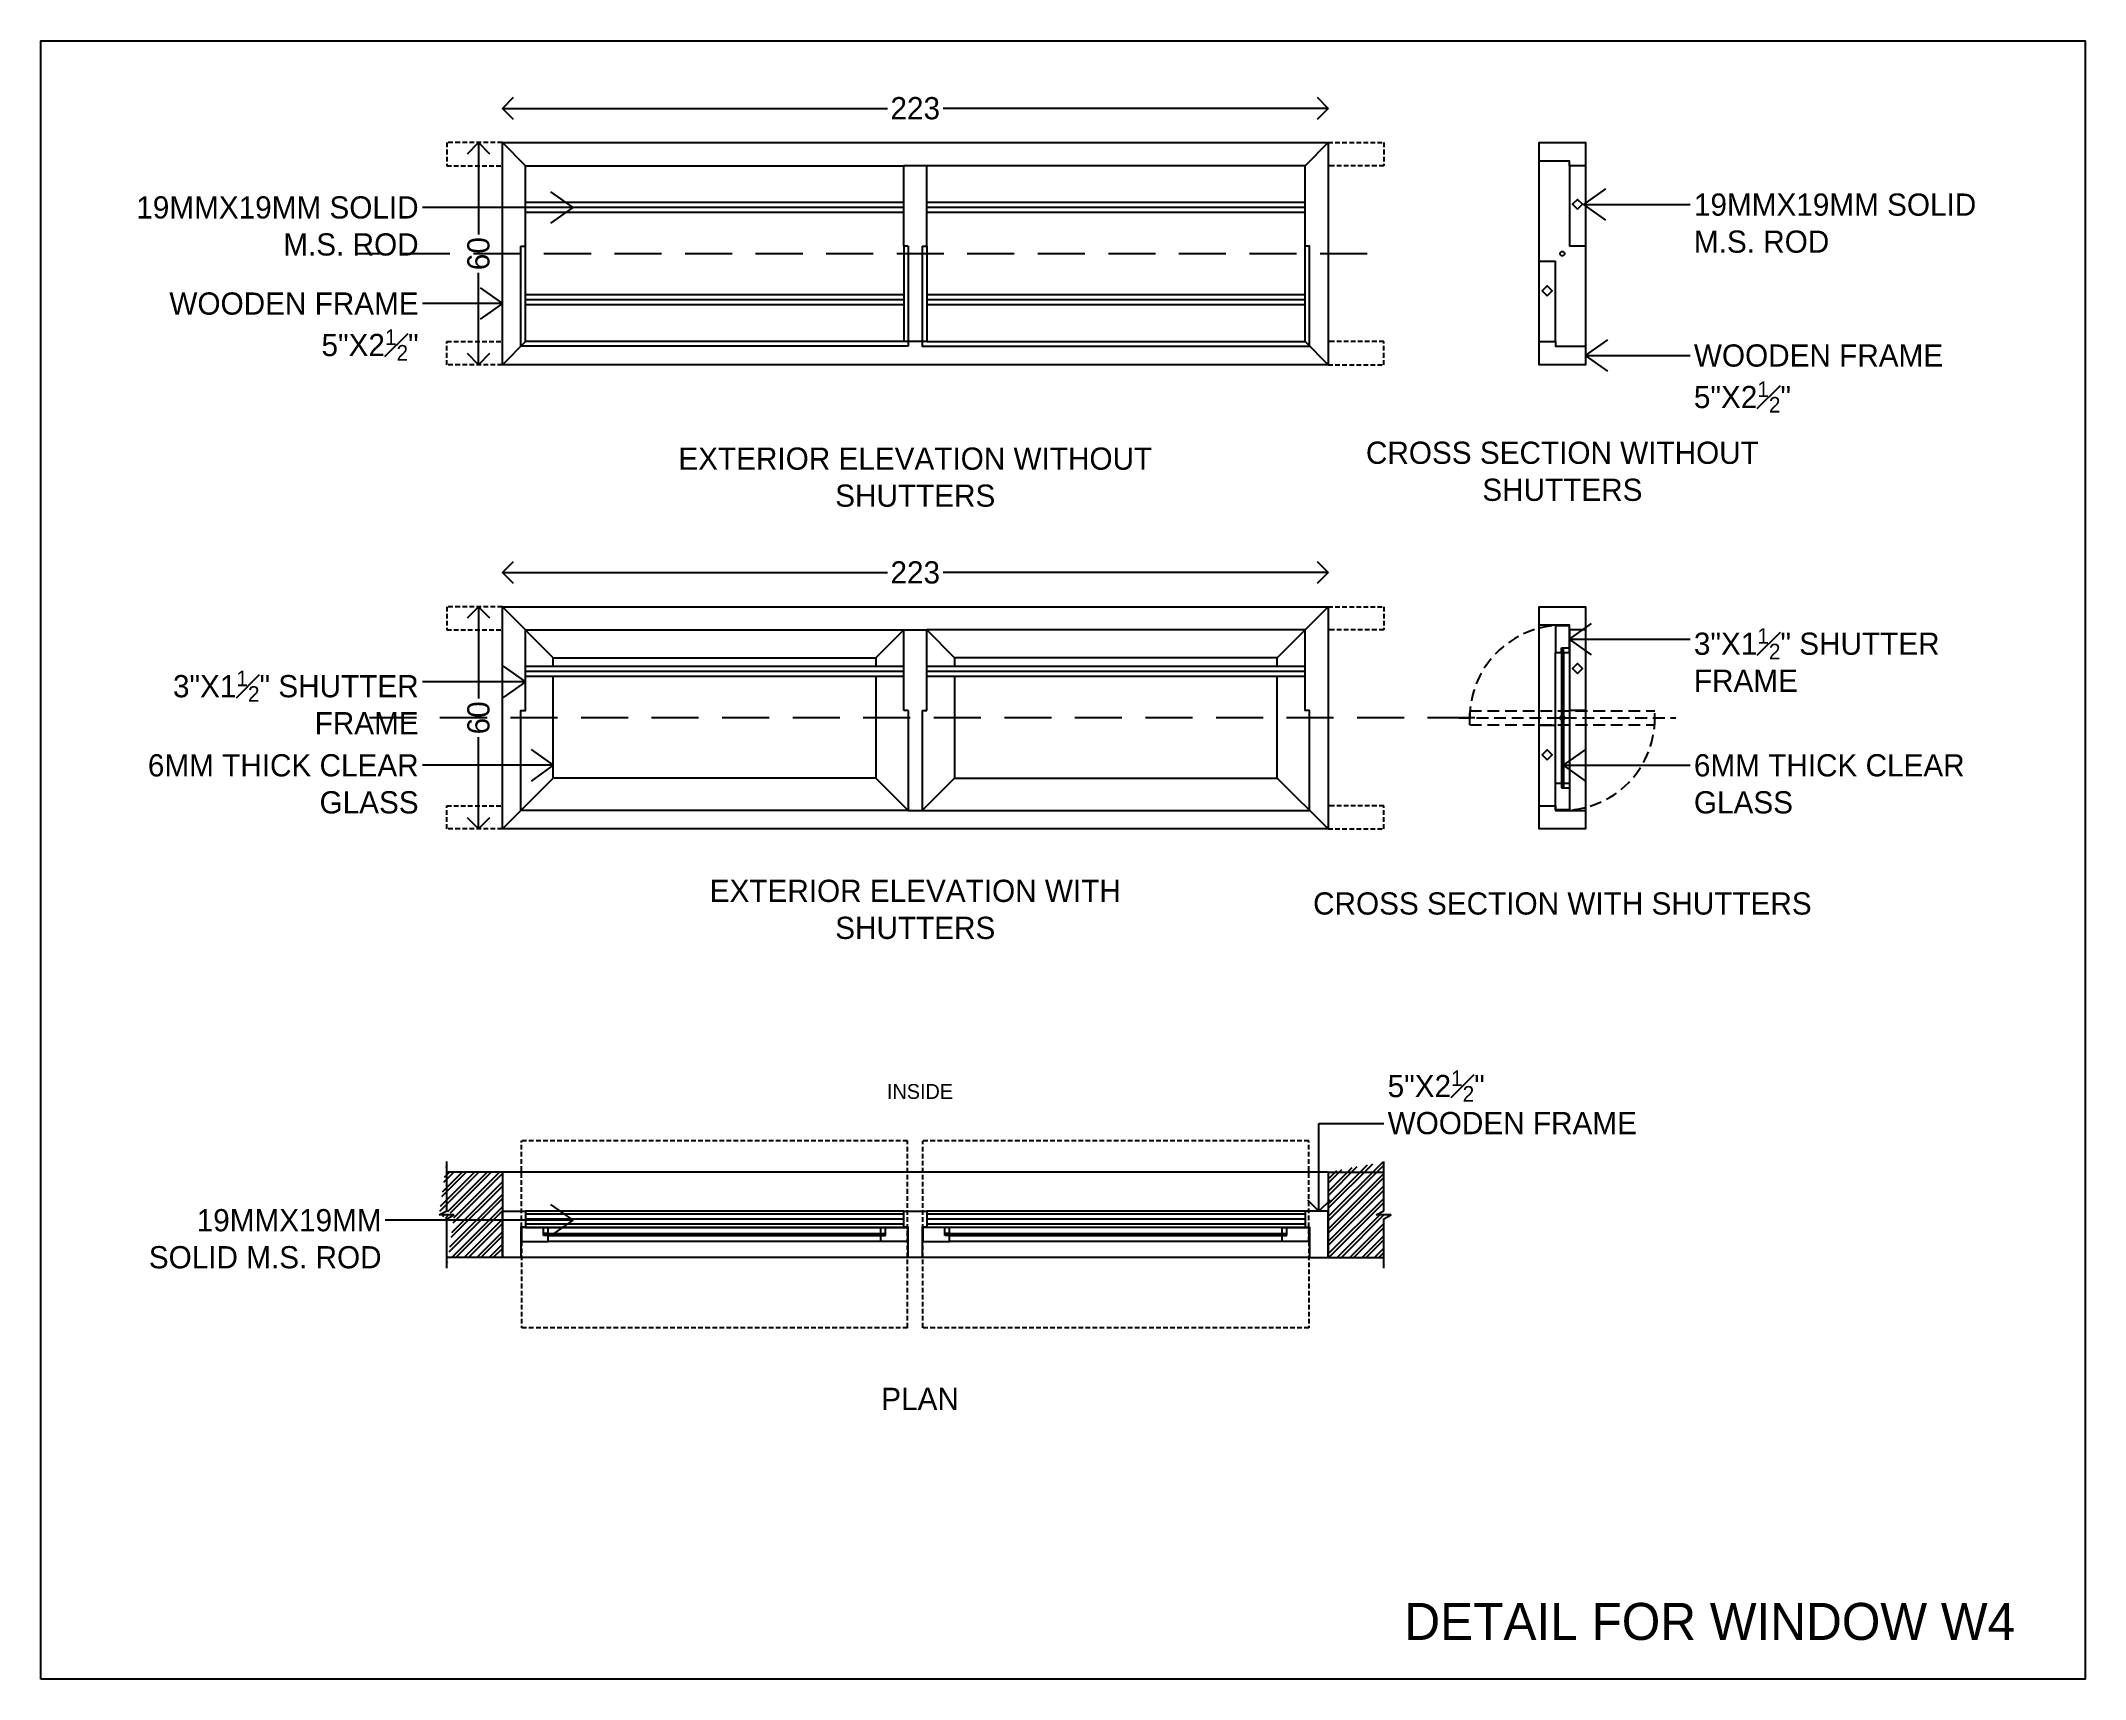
# Model space of a CAD drawing. Header units: metres. Extents: x -16 to 65907, y -5261 to 15511.
# Drawn here: x 33660 to 34212, y 9332 to 9775 of the extents above; entities that cross this region are included whole.
import ezdxf

# ---------------------------------------------------------------- set-up
doc = ezdxf.new("R2010")
doc.units = ezdxf.units.M
doc.header["$PDMODE"] = 67
doc.header["$PDSIZE"] = -5
doc.linetypes.add('DASHED', pattern=[19.05, 12.7, -6.35])
doc.layers.get('0').update_dxf_attribs({"color": 6})
for name, color, linetype in [('BC-DIMENSION', 8, 'Continuous'), ('BC-GREYCOLOR', 8, 'Continuous'), ('BC-HATCH', 8, 'Continuous'), ('BC-JOINERY', 93, 'Continuous'), ('BC-TEXT', 7, 'Continuous'), ('BC-WHITECOLOR', 7, 'Continuous')]:
    doc.layers.add(name, color=color, linetype=linetype)
doc.styles.add('BC-1IN10-2', font='FreeSans.ttf', dxfattribs={"height": 4})
doc.styles.add('BC-1IN10-3', font='FreeSans.ttf', dxfattribs={"height": 6})
doc.styles.add('BC-1IN50-1', font='FreeSans.ttf', dxfattribs={"height": 10})
doc.dimstyles.new('BC-1IN10-3', dxfattribs={"dimtxt": 6, "dimasz": 6, "dimexe": 0.18, "dimexo": 0.0625, "dimgap": 1, "dimtad": 0, "dimtoh": 1, "dimzin": 12, "dimdsep": 46, "dimtxsty": 'BC-1IN10-3', "dimblk": 'OPEN90', "dimcen": 0.09, "dimse1": 1, "dimse2": 1, "dimclrd": 256, "dimclre": 256, "dimclrt": 7, "dimadec": 0, "dimazin": 0, "dimtfac": 1, "dimtdec": 1, "dimtofl": 0, "dimtmove": 1, "dimatfit": 3, "dimldrblk": 'OPEN90', "dimfxl": 1, "dimtolj": 1, "dimtzin": 0, "dimlwd": -3, "dimarcsym": 0})
doc.dimstyles.new('BC-1IN50-1', dxfattribs={"dimtxt": 10, "dimasz": 10, "dimexe": 0.18, "dimexo": 0.0625, "dimgap": 1, "dimtad": 0, "dimdec": 1, "dimzin": 12, "dimdsep": 46, "dimtxsty": 'BC-1IN50-1', "dimblk": 'OPEN90', "dimcen": 0.09, "dimse1": 1, "dimse2": 1, "dimclrd": 8, "dimclre": 256, "dimclrt": 7, "dimadec": 0, "dimazin": 0, "dimtfac": 1, "dimtdec": 0, "dimtofl": 0, "dimtmove": 1, "dimatfit": 3, "dimfxl": 1, "dimtolj": 1, "dimtzin": 0, "dimlwd": -3, "dimarcsym": 0})

msp = doc.modelspace()

# ---------------------------------------------------------------- texts
at = {"layer": 'BC-TEXT', "color": 7, "char_height": 6, "style": 'BC-1IN10-3'}
for s, insert, width, attachment_point in [('{19MMX19MM SOLID M.S. ROD}', (33762.425, 9732.584), 88.39997, 3), ('{19MMX19MM SOLID M.S. ROD}', (34106.785, 9733.34), 88.39997, 1), ('{\\A1;WOODEN FRAME 5"X2{\\H0.7x;\\S1#2;}"}', (33762.425, 9706.618), 88.39997, 3), ('{\\A1;WOODEN FRAME 5"X2{\\H0.7x;\\S1#2;}"}', (34106.785, 9692.584), 88.39997, 1), ('{\\A1;3"X1\\H1x;{\\H0.7x;\\S1#2;}" SHUTTER FRAME}', (34106.785, 9615.933), 89.47914, 1), ('{\\A1;3"X1\\H1x;{\\H0.7x;\\S1#2;}" SHUTTER FRAME}', (33762.425, 9604.467), 89.47914, 3), ('{\\A1;\\H1x;6MM THICK CLEAR GLASS}', (33762.425, 9581.893), 73.45353, 3), ('{\\A1;\\H1x;6MM THICK CLEAR GLASS}', (34106.785, 9581.893), 73.45353, 1), ('{\\A1;5"X2{\\H0.7x;\\S1#2;}"\\PWOODEN FRAME}', (34024.088, 9479.172), 131.23406, 7), ('{19MMX19MM SOLID M.S. ROD}', (33752.425, 9459.02), 75.56234, 3)]:
    msp.add_mtext(s, dxfattribs=dict(at, insert=insert, width=width, attachment_point=attachment_point))
at = {"layer": 'BC-TEXT', "attachment_point": 5}
for s, insert, char_height, width, style in [('{\\pxqc;CROSS SECTION WITHOUT SHUTTERS}', (34071.267, 9658.272), 6, 129.74264, 'BC-1IN10-3'), ('{\\pxqc;EXTERIOR ELEVATION WITHOUT SHUTTERS}', (33896.527, 9656.685), 6, 129.74264, 'BC-1IN10-3'), ('{\\pxqc;EXTERIOR ELEVATION WITH SHUTTERS}', (33896.527, 9539.944), 6, 129.74264, 'BC-1IN10-3'), ('{\\pxqc;CROSS SECTION WITH SHUTTERS}', (34071.267, 9541.531), 6, 129.74264, 'BC-1IN10-3'), ('{\\pxqc;INSIDE}', (33897.811, 9490.765), 4, 165.16731, 'BC-1IN10-2'), ('{\\pxqc;PLAN}', (33897.824, 9407.765), 6, 165.16731, 'BC-1IN10-3'), ('{\\pxqc;DETAIL FOR WINDOW W4}', (34111.067, 9347.576), 10, 258.49544, 'BC-1IN10-3')]:
    msp.add_mtext(s, dxfattribs=dict(at, insert=insert, char_height=char_height, width=width, style=style))

# ---------------------------------------------------------------- blocks, each defined once
blk = doc.blocks.new('_OPEN90')
at = {"color": 0, "linetype": 'ByBlock'}
for p, q in [((0, 0), (-1, 0)), ((-0.5, 0.5), (0, 0)), ((0, 0), (-0.5, -0.5))]:
    blk.add_line(p, q, dxfattribs=at)
blk = doc.blocks.new('*D818')
at = {"layer": 'BC-DIMENSION', "lineweight": -3}
for p, q in [((33791.03, 9756.34), (33889.01, 9756.34)), ((34002.03, 9756.34), (33904.05, 9756.34))]:
    blk.add_line(p, q, dxfattribs=at)
at = {"layer": 'Defpoints', "color": 0}
for p in [(33785.03, 9756.34), (33785.03, 9747.08), (34008.03, 9747.08)]:
    blk.add_point(p, dxfattribs=at)
at = {"layer": 'BC-DIMENSION', "lineweight": -3, "xscale": 6, "yscale": 6, "zscale": 6, "rotation": 180}
blk.add_blockref('_OPEN90', (33785.03, 9756.34), dxfattribs=at)
at = {"layer": 'BC-DIMENSION', "lineweight": -3, "xscale": 6, "yscale": 6, "zscale": 6}
blk.add_blockref('_OPEN90', (34008.03, 9756.34), dxfattribs=at)
at = {"layer": 'BC-DIMENSION', "color": 7, "insert": (33896.53, 9756.34), "char_height": 6, "attachment_point": 5, "style": 'BC-1IN10-3'}
blk.add_mtext('\\A1;223', dxfattribs=at)
blk = doc.blocks.new('*D820')
at = {"layer": 'BC-DIMENSION', "lineweight": -3}
for p, q in [((33778.6, 9741.08), (33778.6, 9722.28)), ((33778.6, 9693.08), (33778.6, 9711.89))]:
    blk.add_line(p, q, dxfattribs=at)
at = {"layer": 'Defpoints', "color": 0}
for p in [(33778.6, 9747.08), (33785.03, 9747.08), (33785.03, 9687.08)]:
    blk.add_point(p, dxfattribs=at)
at = {"layer": 'BC-DIMENSION', "lineweight": -3, "xscale": 6, "yscale": 6, "zscale": 6}
for p, rotation in [((33778.6, 9747.08), 90), ((33778.6, 9687.08), 270)]:
    blk.add_blockref('_OPEN90', p, dxfattribs=dict(at, rotation=rotation))
at = {"layer": 'BC-DIMENSION', "color": 7, "insert": (33778.6, 9717.08), "char_height": 6, "attachment_point": 5, "rotation": 90, "style": 'BC-1IN10-3'}
blk.add_mtext('\\A1;60', dxfattribs=at)
blk = doc.blocks.new('*D821')
at = {"layer": 'BC-DIMENSION', "lineweight": -3}
for p, q in [((33791.03, 9630.96), (33889.01, 9630.96)), ((34002.03, 9630.96), (33904.05, 9630.96))]:
    blk.add_line(p, q, dxfattribs=at)
at = {"layer": 'Defpoints', "color": 0}
for p in [(33785.03, 9630.96), (33785.03, 9621.71), (34008.03, 9621.71)]:
    blk.add_point(p, dxfattribs=at)
at = {"layer": 'BC-DIMENSION', "lineweight": -3, "xscale": 6, "yscale": 6, "zscale": 6, "rotation": 180}
blk.add_blockref('_OPEN90', (33785.03, 9630.96), dxfattribs=at)
at = {"layer": 'BC-DIMENSION', "lineweight": -3, "xscale": 6, "yscale": 6, "zscale": 6}
blk.add_blockref('_OPEN90', (34008.03, 9630.96), dxfattribs=at)
at = {"layer": 'BC-DIMENSION', "color": 7, "insert": (33896.53, 9630.96), "char_height": 6, "attachment_point": 5, "style": 'BC-1IN10-3'}
blk.add_mtext('\\A1;223', dxfattribs=at)
blk = doc.blocks.new('*D822')
at = {"layer": 'BC-DIMENSION', "lineweight": -3}
for p, q in [((33778.6, 9615.71), (33778.6, 9596.9)), ((33778.6, 9567.71), (33778.6, 9586.51))]:
    blk.add_line(p, q, dxfattribs=at)
at = {"layer": 'Defpoints', "color": 0}
for p in [(33778.6, 9621.71), (33785.03, 9621.71), (33785.03, 9561.71)]:
    blk.add_point(p, dxfattribs=at)
at = {"layer": 'BC-DIMENSION', "lineweight": -3, "xscale": 6, "yscale": 6, "zscale": 6}
for p, rotation in [((33778.6, 9621.71), 90), ((33778.6, 9561.71), 270)]:
    blk.add_blockref('_OPEN90', p, dxfattribs=dict(at, rotation=rotation))
at = {"layer": 'BC-DIMENSION', "color": 7, "insert": (33778.6, 9591.71), "char_height": 6, "attachment_point": 5, "rotation": 90, "style": 'BC-1IN10-3'}
blk.add_mtext('\\A1;60', dxfattribs=at)

# ---------------------------------------------------------------- dimensions: what is measured, and where the dimension line sits
at = {"layer": 'BC-DIMENSION'}
for base, p1, p2, picture, middle in [((33785.027, 9756.336), (34008.027, 9747.084), (33785.027, 9747.084), '*D818', (33896.527, 9756.336)), ((33785.027, 9630.957), (34008.027, 9621.705), (33785.027, 9621.705), '*D821', (33896.527, 9630.957))]:
    dim = msp.add_linear_dim(base=base, p1=p1, p2=p2, dimstyle='BC-1IN10-3', override={"dimlfac": 1}, dxfattribs=at)
    dim.commit()
    dim.dimension.update_dxf_attribs({"geometry": picture, "text_midpoint": middle})
for base, p1, p2, picture, middle in [((33778.602, 9747.084), (33785.027, 9687.084), (33785.027, 9747.084), '*D820', (33778.602, 9717.084)), ((33778.602, 9621.705), (33785.027, 9561.705), (33785.027, 9621.705), '*D822', (33778.602, 9591.705))]:
    dim = msp.add_linear_dim(base=base, p1=p1, p2=p2, angle=270, dimstyle='BC-1IN10-3', override={"dimlfac": 1}, dxfattribs=at)
    dim.commit()
    dim.dimension.update_dxf_attribs({"geometry": picture, "text_midpoint": middle})

# ---------------------------------------------------------------- hatches: boundary and pattern name
at = {"layer": 'BC-HATCH'}
h = msp.add_hatch(dxfattribs=at)
h.set_pattern_fill('ANSI32', color=256, scale=0.25, style=0)
h.set_pattern_definition([(45, (214.4958, 779.009), (-1.68379802, 1.68379802), []), (45, (215.6183, 779.009), (-1.68379802, 1.68379802), [])])
edge = h.paths.add_edge_path()
edge.add_line((34023.027, 9443.102), (34023.027, 9456.41))
edge.add_line((34023.027, 9456.41), (34025.047, 9457.477))
edge.add_line((34025.047, 9457.477), (34021.006, 9457.477))
edge.add_line((34021.006, 9457.477), (34023.027, 9458.544))
edge.add_line((34023.027, 9458.544), (34023.027, 9471.852))
edge.add_line((34008.027, 9468.977), (34023.027, 9468.977))
edge.add_line((34008.027, 9468.977), (34008.027, 9445.977))
edge.add_line((34008.027, 9445.977), (34023.027, 9445.977))
edge = h.paths.add_edge_path()
edge.add_line((33785.027, 9468.977), (33785.027, 9445.977))
edge.add_line((33785.027, 9468.977), (33770.027, 9468.977))
edge.add_line((33770.027, 9458.544), (33770.027, 9471.852))
edge.add_line((33768.006, 9457.477), (33770.027, 9458.544))
edge.add_line((33772.047, 9457.477), (33768.006, 9457.477))
edge.add_line((33770.027, 9456.41), (33772.047, 9457.477))
edge.add_line((33770.027, 9443.102), (33770.027, 9456.41))
edge.add_line((33785.027, 9445.977), (33770.027, 9445.977))

# ---------------------------------------------------------------- linework, layer by layer
for p, q in [((34065.017, 9747.084), (34077.517, 9747.084)), ((34065.017, 9621.705), (34077.517, 9621.705))]:
    msp.add_line(p, q)
at = {"layer": 'BC-GREYCOLOR'}
for p, q in [((33791.277, 9740.834), (33785.027, 9747.084)), ((34001.777, 9740.834), (34008.027, 9747.084)), ((33899.652, 9740.834), (33893.402, 9740.834)), ((33791.277, 9693.334), (33785.027, 9687.084)), ((33899.652, 9693.334), (33893.402, 9693.334)), ((34008.027, 9687.084), (34001.777, 9693.334)), ((33798.777, 9607.955), (33785.027, 9621.705)), ((33994.277, 9607.955), (34008.027, 9621.705)), ((33885.902, 9607.955), (33893.402, 9615.455)), ((33893.402, 9615.455), (33899.652, 9615.455)), ((33899.652, 9615.455), (33907.152, 9607.955)), ((33798.777, 9575.455), (33785.027, 9561.705)), ((33885.902, 9575.455), (33894.652, 9566.705)), ((33898.402, 9566.705), (33907.152, 9575.455)), ((33994.277, 9575.455), (34008.027, 9561.705)), ((33894.652, 9566.705), (33898.402, 9566.705)), ((34008.027, 9468.977), (33785.027, 9468.977))]:
    msp.add_line(p, q, dxfattribs=at)
at = {"layer": 'BC-GREYCOLOR', "linetype": 'DASHED'}
for p, q in [((34018.526, 9717.084), (33745.466, 9717.084)), ((34047.587, 9591.705), (33745.466, 9591.705))]:
    msp.add_line(p, q, dxfattribs=at)
at = {"layer": 'BC-GREYCOLOR', "linetype": 'DASHED', "ltscale": 0.25}
for p, q in [((34043.34, 9591.705), (34101.868, 9591.705)), ((34046.267, 9593.605), (34096.267, 9593.605)), ((34046.267, 9589.805), (34046.267, 9593.605)), ((34046.267, 9589.805), (34096.267, 9589.805)), ((34096.267, 9589.805), (34096.267, 9593.605))]:
    msp.add_line(p, q, dxfattribs=at)
at = {"layer": 'BC-GREYCOLOR', "linetype": 'DASHED', "ltscale": 0.1}
for p, q in [((33790.227, 9450.327), (33790.227, 9477.467)), ((33894.452, 9477.467), (33790.227, 9477.467)), ((33894.452, 9426.987), (33894.452, 9477.467)), ((34002.827, 9477.467), (33898.602, 9477.467)), ((33898.602, 9426.987), (33898.602, 9477.467)), ((34002.827, 9450.327), (34002.827, 9477.467)), ((33790.227, 9454.127), (33790.227, 9426.987)), ((34002.827, 9454.127), (34002.827, 9426.987)), ((33894.452, 9426.987), (33790.227, 9426.987)), ((34002.827, 9426.987), (33898.602, 9426.987))]:
    msp.add_line(p, q, dxfattribs=at)
for points in [[(33785.027, 9747.084), (33770.027, 9747.084), (33770.027, 9740.834), (33785.027, 9740.834)], [(34008.027, 9747.084), (34023.027, 9747.084), (34023.027, 9740.834), (34008.027, 9740.834)], [(33785.027, 9687.084), (33770.027, 9687.084), (33770.027, 9693.334), (33785.027, 9693.334)], [(34008.027, 9687.084), (34023.027, 9687.084), (34023.027, 9693.334), (34008.027, 9693.334)], [(33785.027, 9621.705), (33770.027, 9621.705), (33770.027, 9615.455), (33785.027, 9615.455)], [(34008.027, 9621.705), (34023.027, 9621.705), (34023.027, 9615.455), (34008.027, 9615.455)], [(33785.027, 9561.705), (33770.027, 9561.705), (33770.027, 9567.955), (33785.027, 9567.955)], [(34008.027, 9561.705), (34023.027, 9561.705), (34023.027, 9567.955), (34008.027, 9567.955)]]:
    msp.add_lwpolyline(points, dxfattribs=at)
at = {"layer": 'BC-GREYCOLOR', "linetype": 'DASHED', "ltscale": 0.25}
for start, end in [(85.64132, 180), (265.64132, 0)]:
    msp.add_arc((34071.267, 9591.705), 25, start, end, dxfattribs=at)
at = {"layer": 'BC-JOINERY'}
for p, q in [((34070.992, 9610.583), (34071.592, 9610.583)), ((34070.992, 9609.333), (34070.992, 9610.583)), ((34071.592, 9610.583), (34073.167, 9610.583)), ((34071.592, 9609.333), (34071.592, 9610.583)), ((34071.592, 9573.077), (34070.992, 9573.077)), ((34070.992, 9572.827), (34071.592, 9572.827)), ((34071.592, 9572.827), (34073.167, 9572.827)), ((33796.177, 9452.452), (33796.177, 9454.027)), ((33796.177, 9451.852), (33796.177, 9452.452)), ((33797.427, 9452.452), (33796.177, 9452.452)), ((33797.427, 9451.852), (33796.177, 9451.852)), ((33888.252, 9452.452), (33888.252, 9451.852)), ((33888.502, 9452.452), (33888.502, 9454.027)), ((33888.502, 9451.852), (33888.502, 9452.452)), ((33904.552, 9452.452), (33904.552, 9454.027)), ((33904.552, 9451.852), (33904.552, 9452.452)), ((33905.802, 9452.452), (33904.552, 9452.452)), ((33905.802, 9451.852), (33904.552, 9451.852)), ((33996.627, 9452.452), (33996.627, 9451.852)), ((33996.877, 9452.452), (33996.877, 9454.027)), ((33996.877, 9451.852), (33996.877, 9452.452))]:
    msp.add_line(p, q, dxfattribs=at)
for points in [[(34077.517, 9740.834), (34073.167, 9740.834), (34073.167, 9742.084), (34065.017, 9742.084), (34065.017, 9747.084), (34077.517, 9747.084)], [(34065.017, 9693.334), (34069.367, 9693.334), (34069.367, 9692.084), (34077.517, 9692.084), (34077.517, 9687.084), (34065.017, 9687.084)], [(34077.517, 9615.455), (34073.167, 9615.455), (34073.167, 9616.705), (34065.017, 9616.705), (34065.017, 9621.705), (34077.517, 9621.705)], [(34065.017, 9567.955), (34069.367, 9567.955), (34069.367, 9566.705), (34077.517, 9566.705), (34077.517, 9561.705), (34065.017, 9561.705)], [(33791.277, 9458.477), (33791.277, 9454.127), (33790.027, 9454.127), (33790.027, 9445.977), (33785.027, 9445.977), (33785.027, 9458.477)], [(33894.652, 9445.977), (33894.652, 9454.127), (33893.402, 9454.127), (33893.402, 9458.477), (33899.652, 9458.477), (33899.652, 9454.127), (33898.402, 9454.127), (33898.402, 9445.977), (33894.652, 9445.977)], [(34001.777, 9458.477), (34001.777, 9454.127), (34003.027, 9454.127), (34003.027, 9445.977), (34008.027, 9445.977), (34008.027, 9458.477)]]:
    msp.add_lwpolyline(points, close=True, dxfattribs=at)
for points in [[(34071.592, 9609.333), (34073.167, 9609.333), (34073.167, 9616.533), (34069.417, 9616.533), (34069.417, 9609.333), (34070.992, 9609.333)], [(34071.592, 9574.077), (34073.167, 9574.077), (34073.167, 9566.877), (34069.417, 9566.877), (34069.417, 9574.077), (34070.992, 9574.077)], [(33797.427, 9452.452), (33797.427, 9454.027), (33790.227, 9454.027), (33790.227, 9450.277), (33797.427, 9450.277), (33797.427, 9451.852)], [(33887.252, 9452.452), (33887.252, 9454.027), (33894.452, 9454.027), (33894.452, 9450.277), (33887.252, 9450.277), (33887.252, 9451.852)], [(33905.802, 9452.452), (33905.802, 9454.027), (33898.602, 9454.027), (33898.602, 9450.277), (33905.802, 9450.277), (33905.802, 9451.852)], [(33995.627, 9452.452), (33995.627, 9454.027), (34002.827, 9454.027), (34002.827, 9450.277), (33995.627, 9450.277), (33995.627, 9451.852)]]:
    msp.add_lwpolyline(points, dxfattribs=at)
at = {"layer": 'BC-WHITECOLOR'}
for p, q in [((33791.277, 9740.834), (33893.402, 9740.834)), ((33791.277, 9719.084), (33791.277, 9740.834)), ((33893.402, 9719.084), (33893.402, 9740.834)), ((33899.652, 9719.084), (33899.652, 9740.834)), ((34001.777, 9740.834), (33899.652, 9740.834)), ((34065.017, 9693.334), (34065.017, 9742.084)), ((34073.167, 9740.834), (34073.167, 9719.084)), ((34077.517, 9740.834), (34077.517, 9692.084)), ((33893.402, 9730.928), (33791.277, 9730.928)), ((33893.402, 9729.584), (33791.277, 9729.584)), ((33893.402, 9728.241), (33791.277, 9728.241)), ((34001.777, 9730.928), (33899.652, 9730.928)), ((34001.777, 9729.584), (33899.652, 9729.584)), ((34001.777, 9728.241), (33899.652, 9728.241)), ((33790.027, 9692.084), (33790.027, 9719.084)), ((33790.027, 9719.084), (33791.277, 9719.084)), ((33791.277, 9693.334), (33791.277, 9719.084)), ((33894.652, 9719.084), (33893.402, 9719.084)), ((33893.402, 9719.084), (33893.402, 9693.334)), ((33894.652, 9719.084), (33894.652, 9692.084)), ((33898.402, 9719.084), (33899.652, 9719.084)), ((33899.652, 9719.084), (33899.652, 9693.334)), ((34001.777, 9693.334), (34001.777, 9719.084)), ((34077.517, 9719.084), (34073.167, 9719.084)), ((34065.017, 9715.084), (34069.367, 9715.084)), ((34069.367, 9693.334), (34069.367, 9715.084)), ((33893.402, 9705.928), (33791.277, 9705.928)), ((33893.402, 9704.584), (33791.277, 9704.584)), ((34001.777, 9705.928), (33899.652, 9705.928)), ((34001.777, 9704.584), (33899.652, 9704.584)), ((33893.402, 9703.241), (33791.277, 9703.241)), ((34001.777, 9703.241), (33899.652, 9703.241)), ((33893.402, 9693.334), (33791.277, 9693.334)), ((33899.652, 9693.334), (34001.777, 9693.334)), ((33894.652, 9692.084), (33790.027, 9692.084)), ((34065.017, 9567.955), (34065.017, 9616.705)), ((33791.277, 9615.455), (33893.402, 9615.455)), ((33893.402, 9593.705), (33893.402, 9615.455)), ((33899.652, 9593.705), (33899.652, 9615.455)), ((34001.777, 9615.455), (33899.652, 9615.455)), ((34071.592, 9610.333), (34070.992, 9610.333)), ((34073.167, 9615.455), (34073.167, 9593.705)), ((34077.517, 9615.455), (34077.517, 9566.705)), ((33893.402, 9605.549), (33791.277, 9605.549)), ((34001.777, 9605.549), (33899.652, 9605.549)), ((34069.417, 9574.077), (34069.417, 9609.333)), ((34070.992, 9609.333), (34070.992, 9572.827)), ((34071.592, 9609.333), (34071.592, 9572.827)), ((34073.167, 9605.519), (34073.167, 9574.077)), ((33893.402, 9604.205), (33791.277, 9604.205)), ((33893.402, 9602.862), (33791.277, 9602.862)), ((34001.777, 9604.205), (33899.652, 9604.205)), ((34001.777, 9602.862), (33899.652, 9602.862)), ((33894.652, 9593.705), (33893.402, 9593.705)), ((33898.402, 9593.705), (33899.652, 9593.705)), ((34065.017, 9589.705), (34069.367, 9589.705)), ((34069.367, 9567.955), (34069.367, 9589.705)), ((34077.517, 9593.705), (34073.167, 9593.705)), ((33770.027, 9458.544), (33770.027, 9471.852)), ((33785.027, 9468.977), (33770.027, 9468.977)), ((33785.027, 9468.977), (33785.027, 9445.977)), ((34008.027, 9468.977), (34008.027, 9445.977)), ((34008.027, 9468.977), (34023.027, 9468.977)), ((34023.027, 9458.544), (34023.027, 9471.852)), ((33768.006, 9457.477), (33770.027, 9458.544)), ((33772.047, 9457.477), (33768.006, 9457.477)), ((33770.027, 9456.41), (33772.047, 9457.477)), ((33770.027, 9443.102), (33770.027, 9456.41)), ((33893.402, 9458.477), (33791.277, 9458.477)), ((33893.402, 9457.645), (33791.277, 9457.645)), ((33893.402, 9456.302), (33791.277, 9456.302)), ((34001.777, 9458.477), (33899.652, 9458.477)), ((34001.777, 9457.645), (33899.652, 9457.645)), ((34001.777, 9456.302), (33899.652, 9456.302)), ((34021.006, 9457.477), (34023.027, 9458.544)), ((34025.047, 9457.477), (34021.006, 9457.477)), ((34023.027, 9456.41), (34025.047, 9457.477)), ((34023.027, 9443.102), (34023.027, 9456.41)), ((33893.402, 9454.958), (33791.277, 9454.958)), ((33791.277, 9454.127), (33893.402, 9454.127)), ((33791.304, 9454.027), (33813.054, 9454.027)), ((33796.427, 9452.452), (33796.427, 9451.852)), ((33797.427, 9452.452), (33888.502, 9452.452)), ((33797.427, 9451.852), (33888.502, 9451.852)), ((33887.252, 9450.277), (33797.427, 9450.277)), ((33801.24, 9454.027), (33887.252, 9454.027)), ((34001.777, 9454.958), (33899.652, 9454.958)), ((33899.652, 9454.127), (34001.777, 9454.127)), ((33904.802, 9452.452), (33904.802, 9451.852)), ((33905.802, 9452.452), (33996.877, 9452.452)), ((33905.802, 9451.852), (33996.877, 9451.852)), ((33995.627, 9450.277), (33905.802, 9450.277)), ((33785.027, 9445.977), (33770.027, 9445.977)), ((34003.027, 9445.977), (33790.027, 9445.977)), ((34008.027, 9445.977), (34023.027, 9445.977))]:
    msp.add_line(p, q, dxfattribs=at)
for points in [[(34008.027, 9747.084), (34008.027, 9687.084), (33785.027, 9687.084), (33785.027, 9747.084)], [(34075.317, 9729.074), (34076.66, 9730.418), (34075.317, 9731.761), (34073.973, 9730.418)], [(34067.192, 9705.741), (34068.535, 9707.084), (34067.192, 9708.428), (34065.848, 9707.084)], [(34008.027, 9621.705), (34008.027, 9561.705), (33785.027, 9561.705), (33785.027, 9621.705)], [(34075.317, 9603.695), (34076.66, 9605.038), (34075.317, 9606.382), (34073.973, 9605.038)], [(34067.192, 9580.362), (34068.535, 9581.705), (34067.192, 9583.049), (34065.848, 9581.705)]]:
    msp.add_lwpolyline(points, close=True, dxfattribs=at)
for points in [[(33898.402, 9719.084), (33898.402, 9692.084), (34003.027, 9692.084), (34003.027, 9719.084), (34001.777, 9719.084), (34001.777, 9740.834)], [(33894.652, 9593.705), (33894.652, 9566.705), (33790.027, 9566.705), (33790.027, 9593.705), (33791.277, 9593.705), (33791.277, 9615.455)], [(33898.402, 9593.705), (33898.402, 9566.705), (34003.027, 9566.705), (34003.027, 9593.705), (34001.777, 9593.705), (34001.777, 9615.455)], [(33798.777, 9605.549), (33798.777, 9607.955), (33885.902, 9607.955), (33885.902, 9605.549)], [(33994.277, 9605.549), (33994.277, 9607.955), (33907.152, 9607.955), (33907.152, 9605.549)], [(33885.902, 9602.862), (33885.902, 9575.455), (33798.777, 9575.455), (33798.777, 9602.862)], [(33907.152, 9602.862), (33907.152, 9575.455), (33994.277, 9575.455), (33994.277, 9602.862)]]:
    msp.add_lwpolyline(points, dxfattribs=at)
for centre in [(34071.267, 9717.084), (34071.267, 9591.705)]:
    msp.add_circle(centre, 0.6, dxfattribs=at)
at = {"layer": 'Defpoints'}
msp.add_lwpolyline([(33660.422, 9332.065), (33660.422, 9774.565), (34212.422, 9774.565), (34212.422, 9332.065)], close=True, dxfattribs=at)

msp.set_redraw_order([(e.dxf.handle, doc.entitydb.next_handle()) for e in msp.query("TEXT MTEXT ATTDEF DIMENSION ARC_DIMENSION")])  # texts and dimensions are drawn at this point

# ---------------------------------------------------------------- leaders
at = {"layer": 'BC-TEXT', "annotation_type": 0, "has_hookline": 1}
for points, dimstyle, override, hookline_direction, text_width in [([(33804.027, 9729.584), (33763.425, 9729.584)], 'BC-1IN50-1', {"dimtxt": 6, "dimasz": 6, "dimtad": 0, "dimtoh": 1, "dimdec": 2, "dimtxsty": 'BC-1IN10-3', "dimclrd": 256, "dimtdec": 1, "dimldrblk": 'OPEN90'}, 1, 77.062), ([(34077.019, 9730.34), (34105.785, 9730.34)], 'BC-1IN50-1', {"dimtxt": 6, "dimasz": 6, "dimtad": 0, "dimtoh": 1, "dimdec": 2, "dimtxsty": 'BC-1IN10-3', "dimclrd": 256, "dimtdec": 1, "dimldrblk": 'OPEN90'}, 0, 77.062), ([(33785.027, 9703.618), (33763.425, 9703.618)], 'BC-1IN50-1', {"dimtxt": 6, "dimasz": 6, "dimtad": 0, "dimtoh": 1, "dimdec": 2, "dimtxsty": 'BC-1IN10-3', "dimclrd": 256, "dimtdec": 1, "dimldrblk": 'OPEN90'}, 1, 67.687), ([(34077.517, 9689.584), (34105.785, 9689.584)], 'BC-1IN50-1', {"dimtxt": 6, "dimasz": 6, "dimtad": 0, "dimtoh": 1, "dimdec": 2, "dimtxsty": 'BC-1IN10-3', "dimclrd": 256, "dimtdec": 1, "dimldrblk": 'OPEN90'}, 0, 67.687), ([(34073.167, 9612.933), (34105.785, 9612.933)], 'BC-1IN50-1', {"dimtxt": 6, "dimasz": 6, "dimtad": 0, "dimtoh": 1, "dimdec": 2, "dimtxsty": 'BC-1IN10-3', "dimclrd": 256, "dimtdec": 1, "dimldrblk": 'OPEN90'}, 0, 66.099), ([(33791.277, 9601.467), (33763.425, 9601.467)], 'BC-1IN50-1', {"dimtxt": 6, "dimasz": 6, "dimtad": 0, "dimtoh": 1, "dimdec": 2, "dimtxsty": 'BC-1IN10-3', "dimclrd": 256, "dimtdec": 1, "dimldrblk": 'OPEN90'}, 1, 66.099), ([(33798.777, 9578.893), (33763.425, 9578.893)], 'BC-1IN50-1', {"dimtxt": 6, "dimasz": 6, "dimtad": 0, "dimtoh": 1, "dimdec": 2, "dimtxsty": 'BC-1IN10-3', "dimclrd": 256, "dimtdec": 1, "dimldrblk": 'OPEN90'}, 1, 55.737), ([(34071.592, 9578.893), (34105.785, 9578.893)], 'BC-1IN50-1', {"dimtxt": 6, "dimasz": 6, "dimtad": 0, "dimtoh": 1, "dimdec": 2, "dimtxsty": 'BC-1IN10-3', "dimclrd": 256, "dimtdec": 1, "dimldrblk": 'OPEN90'}, 0, 55.737), ([(34005.527, 9458.477), (34005.527, 9482.172), (34023.088, 9482.172)], 'BC-1IN10-3', {"dimtad": 0}, 0, 67.687), ([(33804.027, 9456.02), (33753.425, 9456.02)], 'BC-1IN50-1', {"dimtxt": 6, "dimasz": 6, "dimtad": 0, "dimtoh": 1, "dimdec": 2, "dimtxsty": 'BC-1IN10-3', "dimclrd": 256, "dimtdec": 1, "dimldrblk": 'OPEN90'}, 1, 62.601)]:
    msp.add_leader(points, dimstyle=dimstyle, override=override, dxfattribs=dict(at, hookline_direction=hookline_direction, text_width=text_width))

doc.saveas('drawing.dxf')
